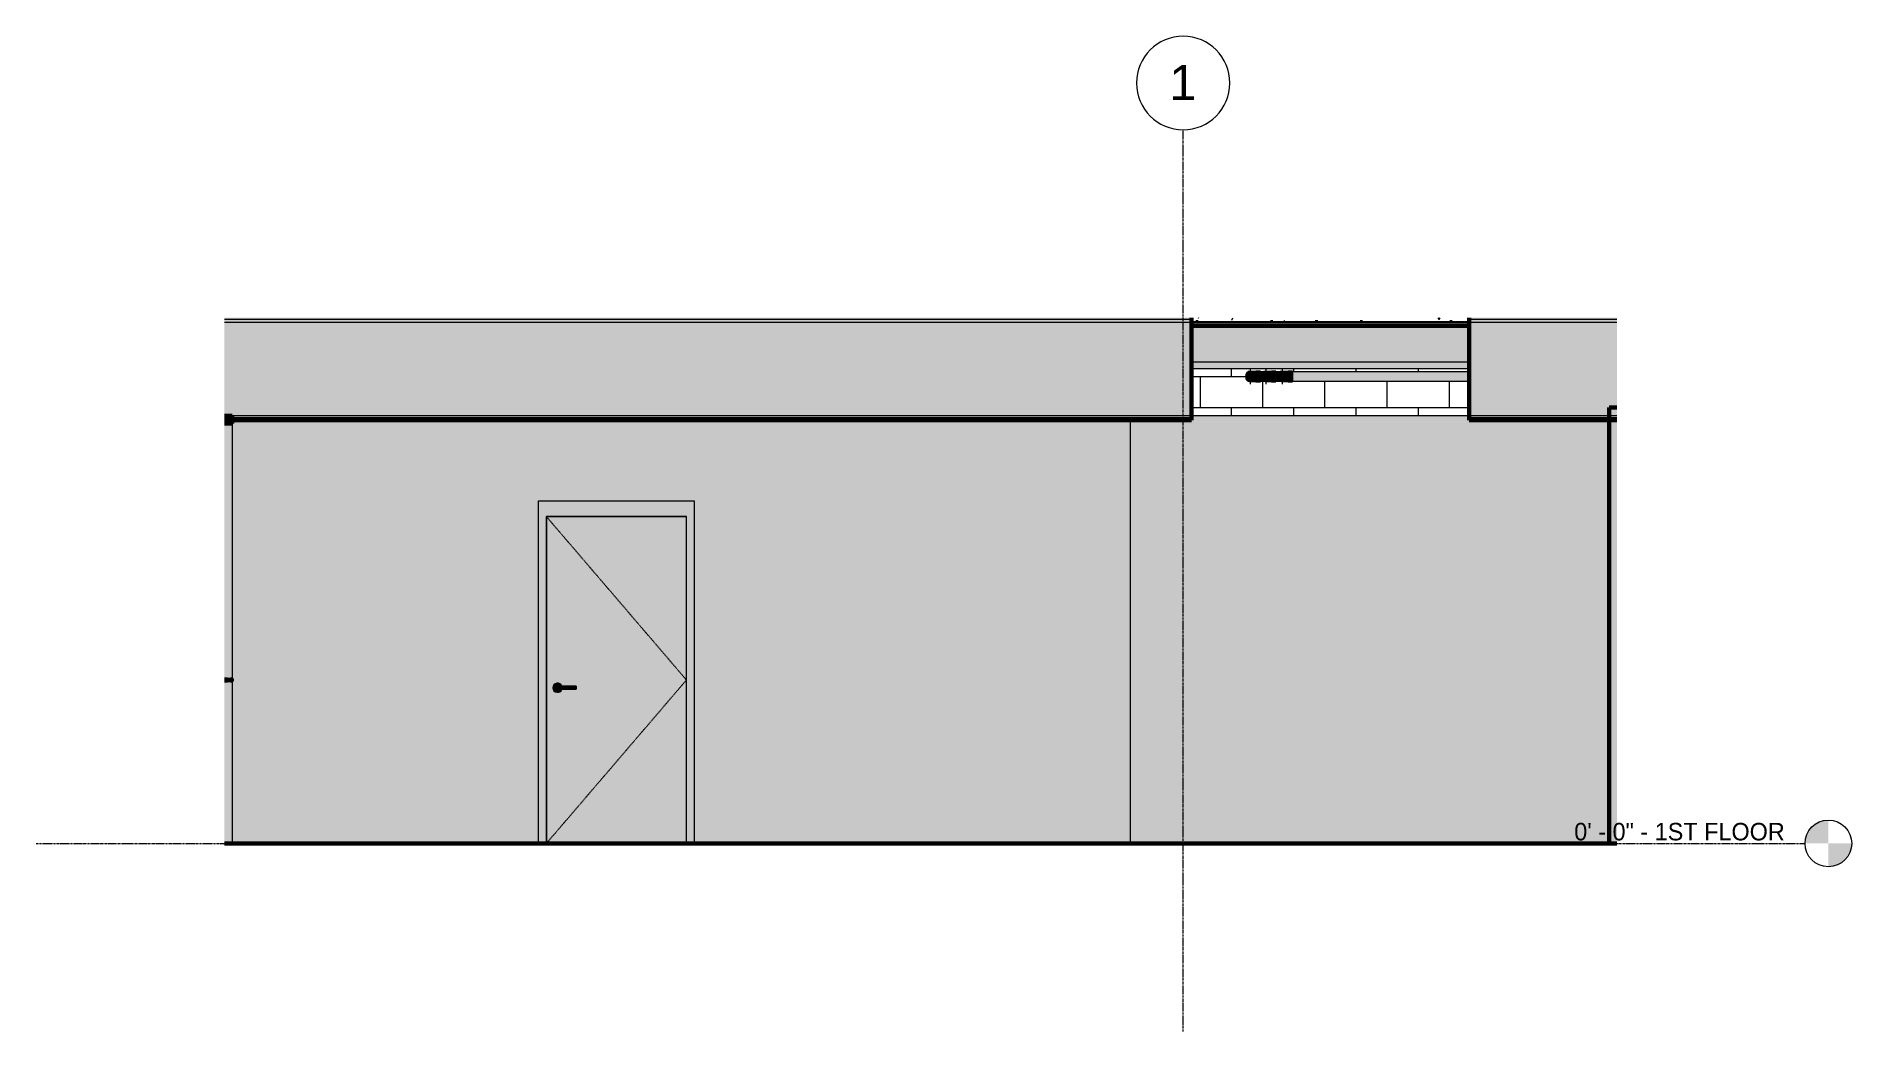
# Model space of a CAD drawing. Header units: inches. Extents: x -3547 to 1672, y -48 to 208.
# Drawn here: x 220.4 to 687, y -48.4 to 207.4 of the extents above; entities that cross this region are included whole.
import ezdxf

# ---------------------------------------------------------------- set-up
doc = ezdxf.new("R2010")
doc.units = ezdxf.units.IN
doc.header["$MEASUREMENT"] = 0
for name, pattern in [('Aligning Line 1_8_', [0.25, 0.125, -0.125]), ('Dash 1_16_', [0.125, 0.0625, -0.0625]), ('Grid Line 1_2_', [0.875, 0.5, -0.125, 0.125, -0.125])]:
    doc.linetypes.add(name, pattern=pattern)
for name, color, linetype, lineweight in [('0-2', 9, 'Continuous', 5), ('0-3', 165, 'Continuous', 5), ('0-4', 10, 'Continuous', 5), ('0-5', 7, 'Continuous', 18), ('A-DOOR-2', 31, 'Continuous', 9), ('A-DOOR-3', 254, 'Continuous', 18), ('A-DOOR-4', 90, 'Dash 1_16_', 9), ('A-DOOR-5', 90, 'Continuous', 9), ('A-DOOR-FRAM-2', 254, 'Continuous', 18), ('A-DOOR-FRAM-3', 90, 'Continuous', 9), ('A-FLOR-1', 9, 'Continuous', 5), ('A-FLOR-2', 31, 'Continuous', 18), ('A-FLOR-3', 8, 'Continuous', 5), ('A-FLOR-5', 250, 'Continuous', 60), ('A-FLOR-7', 21, 'Continuous', 5), ('A-FLOR-8', 251, 'Continuous', 5), ('A-FLOR-LEVL', 51, 'Continuous', 9), ('A-FLOR-LEVL-1', 51, 'Grid Line 1_2_', 9), ('A-FLOR-LEVL-2', 151, 'Continuous', 9), ('A-FLOR-LEVL-3', 147, 'Continuous', 9), ('A-FLOR-MCUT-1', 7, 'Continuous', 18), ('A-FLOR-PATT-1', 253, 'Continuous', 9), ('A-FLOR-PATT-2', 90, 'Continuous', 9), ('A-GLAZ-CWMG', 51, 'Continuous', 9), ('A-GLAZ-CWMG-1', 51, 'Continuous', 60), ('A-WALL', 113, 'Continuous', 18), ('A-WALL-3', 7, 'Continuous', 18), ('A-WALL-4', 113, 'Continuous', 5), ('A-WALL-PATT-1', 55, 'Continuous', 9), ('G-ANNO-SYMB', 111, 'Aligning Line 1_8_', 9), ('G-ANNO-SYMB-1', 147, 'Aligning Line 1_8_', 9), ('P-PIPE', 3, 'Continuous', 9), ('P-PIPE-1', 3, 'Continuous', 5), ('P-PIPE-CNTR', 3, 'Continuous', 9), ('S-BEAM', 12, 'Continuous', 9), ('S-GRID-1', 1, 'Grid Line 1_2_', 9), ('S-GRID-IDEN', 1, 'Continuous', 9), ('S-GRID-IDEN-1', 147, 'Continuous', 9)]:
    doc.layers.add(name, color=color, linetype=linetype, lineweight=lineweight)
doc.styles.add('Arial', font='arial.ttf', dxfattribs={"height": 9})
doc.styles.add('Century Gothic', font='ufonts.com_century-gothic.ttf', dxfattribs={"height": 4.5})
pattern_1 = [(0, (0, 0), (15.36, 3.84), [0.634, -10.886, 0.634, -10.886, -61.44]), (0, (0, 0), (15.36, 3.84), [-23.04, 0.634, -22.406, 0.634, -10.886, -26.88]), (0, (0, 0), (15.36, 3.84), [-57.6, 0.634, -7.046, 0.634, -18.566]), (120, (5.76, 1.92), (-11.0055376, 11.3821502), [0.634, -10.886, 0.634, -10.886, -61.44]), (120, (5.76, 1.92), (-11.0055376, 11.3821502), [-23.04, 0.634, -22.406, 0.634, -10.886, -26.88]), (120, (5.76, 1.92), (-11.0055376, 11.3821502), [-57.6, 0.634, -7.046, 0.634, -18.566]), (240, (7.68, 9.6), (-4.3544624, -15.2221502), [0.634, -10.886, 0.634, -10.886, -61.44]), (240, (7.68, 9.6), (-4.3544624, -15.2221502), [-23.04, 0.634, -22.406, 0.634, -10.886, -26.88]), (240, (7.68, 9.6), (-4.3544624, -15.2221502), [-57.6, 0.634, -7.046, 0.634, -18.566])]

msp = doc.modelspace()

# ---------------------------------------------------------------- texts
at = {"layer": 'A-FLOR-LEVL', "insert": (615.7, 5.28), "char_height": 4.5, "width": 64.9935, "attachment_point": 1, "style": 'Century Gothic'}
msp.add_mtext('0\' - 0" - 1ST FLOOR', dxfattribs=at)

# ---------------------------------------------------------------- blocks, each defined once
blk = doc.blocks.new('Level - Level Head - Circle-V22-Elevation 5 - b')
at = {"layer": 'A-FLOR-LEVL'}
h = blk.add_hatch(color=256, dxfattribs=at)
edge = h.paths.add_edge_path(flags=0)
edge.add_line((-3315.5, 0), (-3321.5, 0))
edge.add_arc((-3315.5, 0), 6, 90, 180, ccw=False)
edge.add_line((-3315.5, 6), (-3315.5, 0))
h = blk.add_hatch(color=256, dxfattribs=at)
edge = h.paths.add_edge_path(flags=0)
edge.add_line((-3315.5, -6), (-3315.5, 0))
edge.add_line((-3315.5, 0), (-3309.5, 0))
edge.add_arc((-3315.5, 0), 6, 270, 360, ccw=False)
at = {"layer": 'A-FLOR-LEVL-2'}
blk.add_circle((-3315.5, 0), 6, dxfattribs=at)
blk = doc.blocks.new('CTR - 2nd Phase_rvt-6-Elevation 5 - b')
at = {"layer": 'A-FLOR-LEVL-1'}
blk.add_line((-3776.1, 0), (-3321.5, 0), dxfattribs=at)
at = {"layer": '0-2'}
blk.add_blockref('Level - Level Head - Circle-V22-Elevation 5 - b', (0, 0), dxfattribs=at)
at = {"layer": 'A-FLOR-LEVL', "insert": (-3380.81, 5.28), "char_height": 4.5, "width": 64.9935, "attachment_point": 1, "style": 'Century Gothic'}
blk.add_mtext('0\' - 0" - 1ST FLOOR', dxfattribs=at)
blk = doc.blocks.new('Level - Level Head - Circle-V23-Elevation 5 - b')
at = {"layer": 'A-FLOR-LEVL'}
h = blk.add_hatch(color=256, dxfattribs=at)
edge = h.paths.add_edge_path(flags=0)
edge.add_line((-3315.5, 0), (-3321.5, 0))
edge.add_arc((-3315.5, 0), 6, 90, 180, ccw=False)
edge.add_line((-3315.5, 6), (-3315.5, 0))
h = blk.add_hatch(color=256, dxfattribs=at)
edge = h.paths.add_edge_path(flags=0)
edge.add_line((-3315.5, -6), (-3315.5, 0))
edge.add_line((-3315.5, 0), (-3309.5, 0))
edge.add_arc((-3315.5, 0), 6, 270, 360, ccw=False)
at = {"layer": 'A-FLOR-LEVL-3'}
blk.add_circle((-3315.5, 0), 6, dxfattribs=at)
blk = doc.blocks.new('CTR - 1st Phase - Unit Layouts_rvt-6-Elevation 5 - b')
at = {"layer": 'A-FLOR-LEVL-1'}
blk.add_line((-3776.1, 0), (-3321.5, 0), dxfattribs=at)
at = {"layer": '0-3'}
blk.add_blockref('Level - Level Head - Circle-V23-Elevation 5 - b', (0, 0), dxfattribs=at)
at = {"layer": 'A-FLOR-LEVL', "insert": (-3380.81, 5.28), "char_height": 4.5, "width": 64.9935, "attachment_point": 1, "style": 'Century Gothic'}
blk.add_mtext('0\' - 0" - 1ST FLOOR', dxfattribs=at)
blk = doc.blocks.new('CTR  - Topography_rvt-6-Elevation 5 - b')
at = {"layer": 'A-FLOR-LEVL-1'}
blk.add_line((-3776.1, 0), (-3321.5, 0), dxfattribs=at)
at = {"layer": 'G-ANNO-SYMB-1'}
blk.add_line((-3369.84, 0), (-3727.74, 0), dxfattribs=at)
at = {"layer": '0-3'}
blk.add_blockref('Level - Level Head - Circle-V23-Elevation 5 - b', (0, 0), dxfattribs=at)
at = {"layer": 'A-FLOR-LEVL', "insert": (-3380.81, 5.28), "char_height": 4.5, "width": 64.9935, "attachment_point": 1, "style": 'Century Gothic'}
blk.add_mtext('0\' - 0" - 1ST FLOOR', dxfattribs=at)
blk = doc.blocks.new('Grid - Grid Head - Circle-50561-Elevation 5 - b')
at = {"layer": 'S-GRID-IDEN-1'}
for start, end in [(0, 180), (180, 360)]:
    blk.add_arc((-3481.32, 195.41), 12, start, end, dxfattribs=at)
blk = doc.blocks.new('CTR - 1st Phase - Shell_rvt-6-Elevation 5 - b')
at = {"layer": 'A-FLOR-1'}
blk.add_hatch(color=256, dxfattribs=at).paths.add_polyline_path([(-3439.74, 122), (-3407.86, 122), (-3407.86, 123.75), (-3479.22, 123.75), (-3479.22, 122), (-3442.54, 122)], flags=0)
at = {"layer": 'A-FLOR-2'}
blk.add_hatch(color=256, dxfattribs=at).paths.add_polyline_path([(-3414.58, 133), (-3407.86, 133), (-3407.86, 133.75), (-3479.22, 133.75), (-3479.22, 133), (-3425.76, 133)], flags=0)
at = {"layer": 'A-FLOR-3'}
blk.add_hatch(color=256, dxfattribs=at).paths.add_polyline_path([(-3414.58, 133.75), (-3407.86, 133.75), (-3407.86, 134), (-3479.22, 134), (-3479.22, 133.75), (-3425.76, 133.75)], flags=0)
at = {"layer": 'A-FLOR-7'}
h = blk.add_hatch(color=256, dxfattribs=at)
h.paths.add_polyline_path([(-3548.79, 109.87), (-3479.22, 109.87), (-3479.22, 133.87), (-3727.74, 133.87), (-3727.74, 109.87), (-3607, 109.87)], flags=0)
h.paths.add_polyline_path([(-3407.86, 109.87), (-3369.84, 109.87), (-3369.84, 133.87), (-3407.86, 133.87), (-3407.86, 118.19)], flags=0)
at = {"layer": 'A-FLOR-8'}
h = blk.add_hatch(color=256, dxfattribs=at)
h.paths.add_polyline_path([(-3501.78, 109.37), (-3479.22, 109.37), (-3479.22, 109.87), (-3727.74, 109.87), (-3727.74, 109.37), (-3502.7, 109.37)], flags=0)
h.paths.add_polyline_path([(-3369.84, 109.37), (-3369.84, 109.87), (-3407.86, 109.87), (-3407.86, 109.37), (-3392.21, 109.37)], flags=0)
at = {"layer": 'A-FLOR-PATT-1'}
h = blk.add_hatch(dxfattribs=at)
h.set_pattern_fill('FP_17', color=256, style=0, pattern_type=2)
h.set_pattern_definition([(0, (0, 0), (7.68, 1.92), [0.634, -5.126, 0.634, -5.126, -30.72]), (0, (0, 0), (7.68, 1.92), [-11.52, 0.634, -10.886, 0.634, -5.126, -13.44]), (0, (0, 0), (7.68, 1.92), [-28.8, 0.634, -3.206, 0.634, -8.966]), (120, (2.88, 0.96), (-5.5027688, 5.6910751), [0.634, -5.126, 0.634, -5.126, -30.72]), (120, (2.88, 0.96), (-5.5027688, 5.6910751), [-11.52, 0.634, -10.886, 0.634, -5.126, -13.44]), (120, (2.88, 0.96), (-5.5027688, 5.6910751), [-28.8, 0.634, -3.206, 0.634, -8.966]), (240, (3.84, 4.8), (-2.1772312, -7.6110751), [0.634, -5.126, 0.634, -5.126, -30.72]), (240, (3.84, 4.8), (-2.1772312, -7.6110751), [-11.52, 0.634, -10.886, 0.634, -5.126, -13.44]), (240, (3.84, 4.8), (-2.1772312, -7.6110751), [-28.8, 0.634, -3.206, 0.634, -8.966])])
h.paths.add_polyline_path([(-3499.32, 134.62), (-3479.22, 134.62), (-3479.22, 135.08), (-3727.74, 135.08), (-3727.74, 134.62), (-3504.05, 134.62)], flags=0)
h.paths.add_polyline_path([(-3369.84, 134.62), (-3369.84, 135.08), (-3407.86, 135.08), (-3407.86, 134.62), (-3381.02, 134.62)], flags=0)
h = blk.add_hatch(dxfattribs=at)
h.set_pattern_fill('FP_18', color=256, style=0, pattern_type=2)
h.set_pattern_definition([(0, (0, 0), (0, 2.399), []), (315, (0, 0), (2.3985062, 0), [3.393, -3.393]), (45, (0, 0), (2.3985062, 0), [3.393, -3.393])])
h.paths.add_polyline_path([(-3499.32, 133.87), (-3479.22, 133.87), (-3479.22, 134.62), (-3727.74, 134.62), (-3727.74, 133.87), (-3504.05, 133.87)], flags=0)
h.paths.add_polyline_path([(-3369.84, 133.87), (-3369.84, 134.62), (-3407.86, 134.62), (-3407.86, 133.87), (-3381.02, 133.87)], flags=0)
h = blk.add_hatch(dxfattribs=at)
h.set_pattern_fill('FP_1', color=256, style=0, pattern_type=2)
h.set_pattern_definition(pattern_1)
h.paths.add_polyline_path([(-3448.13, 134), (-3407.86, 134), (-3407.86, 135.08), (-3479.22, 135.08), (-3479.22, 134), (-3459.31, 134)], flags=0)
at = {"layer": 'A-FLOR-PATT-2'}
h = blk.add_hatch(dxfattribs=at)
h.set_pattern_fill('FP_1', color=256, style=0, pattern_type=2)
h.set_pattern_definition(pattern_1)
h.paths.add_polyline_path([(-3499.32, 108.75), (-3479.22, 108.75), (-3479.22, 109.37), (-3727.74, 109.37), (-3727.74, 108.75), (-3504.05, 108.75)], flags=0)
h.paths.add_polyline_path([(-3369.84, 108.75), (-3369.84, 109.37), (-3407.86, 109.37), (-3407.86, 108.75), (-3392.21, 108.75)], flags=0)
at = {"layer": 'A-FLOR-5'}
for p, q in [((-3479.22, 108.75), (-3479.22, 135.08)), ((-3479.22, 135.08), (-3479.22, 133)), ((-3479.22, 133), (-3407.86, 133)), ((-3407.86, 135.08), (-3407.86, 108.75)), ((-3407.86, 133), (-3407.86, 135.08)), ((-3727.74, 108.75), (-3479.22, 108.75)), ((-3407.86, 108.75), (-3369.84, 108.75)), ((-3369.84, 0), (-3727.74, 0))]:
    blk.add_line(p, q, dxfattribs=at)
at = {"layer": 'A-FLOR-LEVL-1'}
blk.add_line((-3776.1, 0), (-3321.5, 0), dxfattribs=at)
at = {"layer": 'A-FLOR-MCUT-1'}
for p, q in [((-3479.22, 134.62), (-3727.74, 134.62)), ((-3479.22, 133.87), (-3727.74, 133.87)), ((-3407.86, 134), (-3479.22, 134)), ((-3407.86, 133.75), (-3479.22, 133.75)), ((-3369.84, 134.62), (-3407.86, 134.62)), ((-3369.84, 133.87), (-3407.86, 133.87)), ((-3479.22, 109.87), (-3727.74, 109.87)), ((-3479.22, 109.37), (-3727.74, 109.37)), ((-3369.84, 109.87), (-3407.86, 109.87)), ((-3369.84, 109.37), (-3407.86, 109.37))]:
    blk.add_line(p, q, dxfattribs=at)
at = {"layer": 'G-ANNO-SYMB-1'}
blk.add_line((-3369.84, 0), (-3727.74, 0), dxfattribs=at)
at = {"layer": 'S-GRID-1'}
blk.add_line((-3481.32, -48.37), (-3481.32, 183.41), dxfattribs=at)
at = {"layer": '0-3'}
for name in ['Grid - Grid Head - Circle-50561-Elevation 5 - b', 'Level - Level Head - Circle-V23-Elevation 5 - b']:
    blk.add_blockref(name, (0, 0), dxfattribs=at)
at = {"layer": 'A-FLOR-LEVL', "insert": (-3380.81, 5.28), "char_height": 4.5, "width": 64.9935, "attachment_point": 1, "style": 'Century Gothic'}
blk.add_mtext('0\' - 0" - 1ST FLOOR', dxfattribs=at)
at = {"layer": 'S-GRID-IDEN', "insert": (-3484.89, 200.05), "char_height": 9, "width": 8.484, "attachment_point": 1, "style": 'Arial'}
blk.add_mtext('1', dxfattribs=at)
blk = doc.blocks.new('HOLLOW METAL - STAIR DOOR-2009181-Elevation 5 - b')
at = {"layer": 'A-DOOR-3'}
h = blk.add_hatch(color=256, dxfattribs=at)
h.paths.add_polyline_path([(-3645, 0), (-3609, 0), (-3609, 84), (-3645, 84), (-3645, 33.77)], flags=0)
h.paths.add_polyline_path([(-3642.14, 38.82), (-3642.46, 38.86), (-3642.73, 38.98), (-3642.98, 39.16), (-3643.17, 39.41), (-3643.28, 39.69), (-3643.33, 40), (-3643.28, 40.31), (-3643.17, 40.59), (-3642.98, 40.84), (-3642.73, 41.02), (-3642.45, 41.14), (-3642.14, 41.18), (-3641.84, 41.14), (-3641.55, 41.02), (-3641.31, 40.84), (-3641.12, 40.59), (-3641.04, 40.39), (-3637.32, 40.38), (-3637.32, 39.61), (-3641.04, 39.61), (-3641.12, 39.41), (-3641.31, 39.16), (-3641.55, 38.98), (-3641.84, 38.86)], flags=0)
h = blk.add_hatch(color=256, dxfattribs=at)
h.paths.add_polyline_path([(-3642.32, 39.72), (-3642.42, 39.88), (-3642.43, 39.9), (-3642.44, 40), (-3642.41, 40.13), (-3642.34, 40.25), (-3642.33, 40.25), (-3642.39, 39.99), (-3642.33, 39.75)], flags=0)
h.paths.add_polyline_path([(-3642.14, 38.82), (-3641.84, 38.86), (-3641.55, 38.98), (-3641.31, 39.16), (-3641.12, 39.41), (-3641.06, 39.61), (-3642.16, 39.62), (-3642.31, 39.71), (-3642.32, 39.75), (-3642.39, 40.01), (-3642.31, 40.29), (-3642.2, 40.36), (-3642.13, 40.38), (-3641.95, 40.38), (-3641.86, 40.38), (-3641.04, 40.39), (-3641.12, 40.59), (-3641.31, 40.84), (-3641.55, 41.02), (-3641.84, 41.14), (-3642.14, 41.18), (-3642.46, 41.14), (-3642.73, 41.02), (-3642.98, 40.84), (-3643.17, 40.59), (-3643.28, 40.31), (-3643.33, 40), (-3643.28, 39.69), (-3643.17, 39.41), (-3642.98, 39.16), (-3642.73, 38.98), (-3642.45, 38.86)], flags=0)
for points in [[(-3642.05, 39.61), (-3641.8, 39.62), (-3641.46, 39.62), (-3641.46, 40), (-3642.44, 40), (-3642.4, 39.83), (-3642.34, 39.75), (-3642.29, 39.7), (-3642.19, 39.64), (-3642.11, 39.62), (-3642.05, 39.61)], [(-3637.32, 40), (-3637.32, 40.39), (-3641.46, 40.38), (-3641.46, 40), (-3638.26, 40)], [(-3640.96, 39.61), (-3637.32, 39.62), (-3637.32, 40), (-3641.46, 40), (-3641.46, 39.61), (-3640.97, 39.61)]]:
    blk.add_hatch(color=256, dxfattribs=at).paths.add_polyline_path(points, flags=0)
h = blk.add_hatch(color=256, dxfattribs=at)
h.paths.add_polyline_path([(-3642.32, 40.28), (-3642.41, 40.13), (-3642.43, 40.1), (-3642.43, 40), (-3642.39, 40), (-3642.33, 40.25)], flags=0)
h.paths.add_polyline_path([(-3641.8, 40), (-3641.46, 40), (-3641.46, 40.39), (-3641.49, 40.38), (-3642.06, 40.38), (-3642.05, 40.39), (-3642.22, 40.35), (-3642.31, 40.29), (-3642.32, 40.25), (-3642.39, 40), (-3641.84, 40)], flags=0)
at = {"layer": 'A-DOOR-FRAM-2'}
blk.add_hatch(color=256, dxfattribs=at).paths.add_polyline_path([(-3645, 0), (-3645, 84), (-3609, 84), (-3609, 0), (-3607, 0), (-3607, 88), (-3647, 88), (-3647, 0)], flags=0)
at = {"layer": 'A-DOOR-4'}
for p, q in [((-3645, 84), (-3609, 42)), ((-3609, 42), (-3645, 0))]:
    blk.add_line(p, q, dxfattribs=at)
at = {"layer": 'A-DOOR-5'}
for p, q in [((-3645, 84), (-3645, 0)), ((-3609, 84), (-3645, 84)), ((-3609, 0), (-3609, 84)), ((-3637.32, 40.39), (-3641.46, 40.39)), ((-3641.46, 39.61), (-3637.32, 39.61)), ((-3637.32, 40.39), (-3637.32, 40)), ((-3637.32, 40), (-3637.32, 39.61))]:
    blk.add_line(p, q, dxfattribs=at)
at = {"layer": 'A-DOOR-5', "flags": 128}
for points in [[(-3641.46, 40.39), (-3641.85, 40.39), (-3642.04, 40.39), (-3642.05, 40.39)], [(-3642.05, 39.61), (-3641.89, 39.61), (-3641.51, 39.61), (-3641.46, 39.61)]]:
    blk.add_lwpolyline(points, dxfattribs=at)
at = {"layer": 'A-DOOR-5'}
for start, end in [(19.6343, 180), (180, 340.4367)]:
    blk.add_arc((-3642.14, 40), 1.18, start, end, dxfattribs=at)
at = {"layer": 'A-DOOR-FRAM-3'}
for p, q in [((-3645, 0), (-3645, 84)), ((-3645, 84), (-3609, 84)), ((-3609, 0), (-3609, 84))]:
    blk.add_line(p, q, dxfattribs=at)
blk = doc.blocks.new('CTR - 1st Phase -Stairs _ Elevators_rvt-6-Elevation 5 - b')
at = {"layer": 'A-WALL-PATT-1'}
h = blk.add_hatch(dxfattribs=at)
h.set_pattern_fill('FP_2', color=256, style=0, pattern_type=2)
h.set_pattern_definition([(0, (-3208.374, 0), (0, 8), []), (90, (-3208.374, 0), (-8, 8), [8, -8])])
h.paths.add_polyline_path([(-3455.68, 118.66), (-3455.33, 118.73), (-3455.45, 118.69)], flags=0)
h.paths.add_polyline_path([(-3459.92, 118.66), (-3459.57, 118.73), (-3459.69, 118.69)], flags=0)
h.paths.add_polyline_path([(-3463.92, 118.66), (-3463.57, 118.73), (-3463.69, 118.69)], flags=0)
h.paths.add_polyline_path([(-3479.22, 109.88), (-3407.86, 109.88), (-3407.86, 118.81), (-3453.23, 118.81), (-3453.23, 118.66), (-3455.76, 118.66), (-3456.11, 118.7), (-3456.4, 118.81), (-3457.47, 118.81), (-3457.47, 118.66), (-3460, 118.66), (-3460.35, 118.7), (-3460.64, 118.81), (-3461.47, 118.81), (-3461.47, 118.66), (-3464, 118.66), (-3464.35, 118.7), (-3464.69, 118.85), (-3464.95, 119.05), (-3465.16, 119.33), (-3465.3, 119.65), (-3465.34, 120), (-3465.3, 120.35), (-3465.15, 120.69), (-3464.91, 120.98), (-3464.62, 121.19), (-3464.31, 121.3), (-3463.92, 121.34), (-3461.47, 121.34), (-3461.47, 121.19), (-3460.62, 121.19), (-3460.31, 121.3), (-3459.92, 121.34), (-3457.47, 121.34), (-3457.47, 121.19), (-3456.37, 121.19), (-3456.06, 121.3), (-3455.68, 121.34), (-3453.23, 121.34), (-3453.23, 121.19), (-3407.86, 121.19), (-3407.86, 122), (-3479.22, 122), (-3479.22, 118.19)], flags=0)
at = {"layer": 'A-FLOR-LEVL-1'}
blk.add_line((-3776.1, 0), (-3321.5, 0), dxfattribs=at)
at = {"layer": 'A-WALL-3'}
blk.add_line((-3407.86, 122), (-3479.22, 122), dxfattribs=at)
at = {"layer": '0-3'}
blk.add_blockref('Level - Level Head - Circle-V23-Elevation 5 - b', (0, 0), dxfattribs=at)
at = {"layer": '0-5'}
blk.add_blockref('HOLLOW METAL - STAIR DOOR-2009181-Elevation 5 - b', (0, 0), dxfattribs=at)
at = {"layer": 'A-FLOR-LEVL', "insert": (-3380.81, 5.28), "char_height": 4.5, "width": 64.9935, "attachment_point": 1, "style": 'Century Gothic'}
blk.add_mtext('0\' - 0" - 1ST FLOOR', dxfattribs=at)
blk = doc.blocks.new('Rectangular Mullion - 2_ x 4_ rectangular-2000371-Elevation 5 - b')
at = {"layer": 'A-GLAZ-CWMG'}
blk.add_hatch(color=256, dxfattribs=at).paths.add_polyline_path([(-3369.84, 0), (-3369.84, 108.75), (-3371.87, 108.75), (-3371.87, 0)], flags=0)
at = {"layer": 'A-GLAZ-CWMG-1'}
for p, q in [((-3369.84, 112), (-3371.87, 112)), ((-3371.87, 112), (-3371.87, 0)), ((-3371.87, 0), (-3369.84, 0))]:
    blk.add_line(p, q, dxfattribs=at)
blk = doc.blocks.new('Storefront_Entry_Door-_Single_7051 - Store Front Single Door-2030651-Elevation 5 - b')
at = {"layer": 'A-DOOR-2'}
for points in [[(-3727.74, 42), (-3726.97, 42), (-3726.97, 42.5), (-3727.74, 42.48), (-3727.74, 42.1)], [(-3727.74, 41.5), (-3726.97, 41.52), (-3726.97, 42), (-3727.74, 42), (-3727.74, 41.51)], [(-3726.97, 41.5), (-3726.9, 41.52), (-3726.13, 41.51), (-3726.25, 41.61), (-3726.34, 41.67), (-3726.35, 41.7), (-3726.41, 41.75), (-3726.46, 41.87), (-3726.47, 42), (-3726.97, 42), (-3726.97, 41.52)], [(-3725.97, 41.5), (-3725.62, 41.65), (-3725.47, 42), (-3725.62, 42.35), (-3725.97, 42.5), (-3726.33, 42.35), (-3726.47, 42), (-3726.33, 41.65)]]:
    blk.add_hatch(color=256, dxfattribs=at).paths.add_polyline_path(points, flags=0)
h = blk.add_hatch(color=256, dxfattribs=at)
h.paths.add_polyline_path([(-3726.55, 42), (-3726.47, 42), (-3726.44, 42.17), (-3726.41, 42.25), (-3726.35, 42.3), (-3726.33, 42.35), (-3726.25, 42.39), (-3726.13, 42.49), (-3726.16, 42.5), (-3726.91, 42.48), (-3726.97, 42.48), (-3726.97, 42), (-3726.62, 42)], flags=0)
h.paths.add_polyline_path([(-3726.04, 42.47), (-3726.03, 42.48), (-3726.13, 42.49)], flags=0)
for p, q in [((-3726.97, 42.5), (-3727.74, 42.5)), ((-3727.74, 41.5), (-3726.97, 41.5))]:
    blk.add_line(p, q, dxfattribs=at)
at = {"layer": 'A-DOOR-2', "flags": 128}
for points in [[(-3726.97, 42.5), (-3726.93, 42.5), (-3726.89, 42.5), (-3726.85, 42.5), (-3726.81, 42.5), (-3726.78, 42.5), (-3726.74, 42.5), (-3726.7, 42.5), (-3726.66, 42.5), (-3726.62, 42.5), (-3726.58, 42.5), (-3726.55, 42.5), (-3726.51, 42.5), (-3726.48, 42.5), (-3726.44, 42.5), (-3726.41, 42.5), (-3726.38, 42.5), (-3726.34, 42.5), (-3726.31, 42.5), (-3726.28, 42.5), (-3726.26, 42.5), (-3726.23, 42.5), (-3726.2, 42.5), (-3726.18, 42.5), (-3726.15, 42.5), (-3726.13, 42.5), (-3726.11, 42.5), (-3726.09, 42.5), (-3726.07, 42.5), (-3726.06, 42.5), (-3726.04, 42.5), (-3726.03, 42.5), (-3726.02, 42.5), (-3726.01, 42.5), (-3726, 42.5), (-3725.99, 42.5), (-3725.98, 42.5), (-3725.98, 42.5)], [(-3725.97, 42.5), (-3725.95, 42.5), (-3725.93, 42.5), (-3725.91, 42.5), (-3725.89, 42.49), (-3725.87, 42.49), (-3725.85, 42.49), (-3725.84, 42.48), (-3725.82, 42.47), (-3725.8, 42.47), (-3725.78, 42.46), (-3725.76, 42.45), (-3725.74, 42.44), (-3725.73, 42.43), (-3725.71, 42.42), (-3725.69, 42.41), (-3725.68, 42.4), (-3725.66, 42.39), (-3725.64, 42.38), (-3725.63, 42.36)], [(-3725.62, 42.35), (-3725.6, 42.33), (-3725.59, 42.32), (-3725.58, 42.3), (-3725.56, 42.29), (-3725.55, 42.27), (-3725.54, 42.25), (-3725.53, 42.24), (-3725.52, 42.22), (-3725.52, 42.2), (-3725.51, 42.18), (-3725.5, 42.16), (-3725.49, 42.14), (-3725.49, 42.12), (-3725.48, 42.1), (-3725.48, 42.08), (-3725.48, 42.07), (-3725.48, 42.05), (-3725.47, 42.03), (-3725.47, 42.01)], [(-3725.47, 42), (-3725.47, 41.98), (-3725.48, 41.96), (-3725.48, 41.94), (-3725.48, 41.92), (-3725.48, 41.9), (-3725.49, 41.88), (-3725.49, 41.86), (-3725.5, 41.84), (-3725.51, 41.82), (-3725.51, 41.81), (-3725.52, 41.79), (-3725.53, 41.77), (-3725.54, 41.75), (-3725.55, 41.73), (-3725.56, 41.72), (-3725.57, 41.7), (-3725.58, 41.69), (-3725.6, 41.67), (-3725.61, 41.66)], [(-3725.98, 41.5), (-3725.98, 41.5), (-3725.99, 41.5), (-3725.99, 41.5), (-3726, 41.5), (-3726.01, 41.5), (-3726.02, 41.5), (-3726.04, 41.5), (-3726.05, 41.5), (-3726.07, 41.5), (-3726.09, 41.5), (-3726.11, 41.5), (-3726.13, 41.5), (-3726.15, 41.5), (-3726.17, 41.5), (-3726.2, 41.5), (-3726.22, 41.5), (-3726.25, 41.5), (-3726.28, 41.5), (-3726.31, 41.5), (-3726.34, 41.5), (-3726.37, 41.5), (-3726.4, 41.5), (-3726.43, 41.5), (-3726.47, 41.5), (-3726.5, 41.5), (-3726.54, 41.5), (-3726.57, 41.5), (-3726.61, 41.5), (-3726.65, 41.5), (-3726.69, 41.5), (-3726.73, 41.5), (-3726.76, 41.5), (-3726.8, 41.5), (-3726.84, 41.5), (-3726.88, 41.5), (-3726.92, 41.5), (-3726.96, 41.5), (-3726.97, 41.5)], [(-3725.63, 41.64), (-3725.64, 41.63), (-3725.66, 41.61), (-3725.67, 41.6), (-3725.69, 41.59), (-3725.7, 41.58), (-3725.72, 41.57), (-3725.74, 41.56), (-3725.76, 41.55), (-3725.77, 41.54), (-3725.79, 41.53), (-3725.81, 41.53), (-3725.83, 41.52), (-3725.85, 41.52), (-3725.87, 41.51), (-3725.89, 41.51), (-3725.91, 41.5), (-3725.93, 41.5), (-3725.95, 41.5), (-3725.97, 41.5)]]:
    blk.add_lwpolyline(points, dxfattribs=at)
at = {"layer": 'A-DOOR-2'}
for start, end in [(0, 180), (180, 360)]:
    blk.add_arc((-3725.97, 42), 0.5, start, end, dxfattribs=at)
blk = doc.blocks.new('Rectangular Mullion - 2_ x 4_ rectangular-1978849-Elevation 5 - b')
at = {"layer": 'A-GLAZ-CWMG'}
blk.add_hatch(color=256, dxfattribs=at).paths.add_polyline_path([(-3725.72, 107.88), (-3725.72, 108.75), (-3727.74, 108.75), (-3727.74, 107.88)], flags=0)
at = {"layer": 'A-GLAZ-CWMG-1'}
for p, q in [((-3725.72, 109.88), (-3727.74, 109.88)), ((-3727.74, 107.88), (-3725.72, 107.88)), ((-3725.72, 107.88), (-3725.72, 109.88))]:
    blk.add_line(p, q, dxfattribs=at)
blk = doc.blocks.new('Rectangular Mullion - 2_ x 4_ rectangular-2030648-Elevation 5 - b')
at = {"layer": 'A-GLAZ-CWMG'}
h = blk.add_hatch(color=256, dxfattribs=at)
h.paths.add_polyline_path([(-3725.72, 0), (-3725.72, 41.6), (-3725.98, 41.5), (-3726.2, 41.57), (-3726.13, 41.51), (-3726.16, 41.5), (-3726.91, 41.52), (-3726.97, 41.5), (-3727.74, 41.5), (-3727.74, 0)], flags=0)
h.paths.add_polyline_path([(-3726.45, 41.7), (-3726.44, 41.83), (-3726.41, 41.75), (-3726.35, 41.7), (-3726.47, 41.93), (-3726.45, 41.75)], flags=0)
h.paths.add_polyline_path([(-3726.47, 42), (-3726.35, 42.3), (-3726.42, 42.21), (-3726.46, 42.13), (-3726.47, 42.07)], flags=0)
h.paths.add_polyline_path([(-3726.25, 42.39), (-3726.04, 42.47), (-3726.13, 42.49), (-3726.2, 42.43)], flags=0)
h.paths.add_polyline_path([(-3725.72, 42.4), (-3725.72, 107.88), (-3727.74, 107.88), (-3727.74, 42.5), (-3726.63, 42.48), (-3726.32, 42.49), (-3726.16, 42.5), (-3726.03, 42.48), (-3725.97, 42.5), (-3725.82, 42.44)], flags=0)
for p, q in [((-3725.72, 107.88), (-3725.72, 42.4)), ((-3725.72, 41.6), (-3725.72, 0))]:
    blk.add_line(p, q, dxfattribs=at)
blk = doc.blocks.new('Dimension Lumber - 2x10-2056819-Elevation 5 - b')
at = {"layer": 'S-BEAM'}
blk.add_hatch(color=256, dxfattribs=at).paths.add_polyline_path([(-3436.95, 123.75), (-3407.86, 123.75), (-3407.86, 133), (-3479.22, 133), (-3479.22, 123.75), (-3442.54, 123.75)], flags=0)
blk.add_line((-3479.22, 123.75), (-3407.86, 123.75), dxfattribs=at)
blk = doc.blocks.new('Elbow - PVC - Sch 40 - Standard-2079255-Elevation 5 - b')
at = {"layer": 'P-PIPE'}
h = blk.add_hatch(color=256, dxfattribs=at)
h.paths.add_polyline_path([(-3464, 118.66), (-3463.65, 118.7), (-3463.31, 118.85), (-3463.05, 119.05), (-3462.83, 119.35), (-3462.7, 119.65), (-3462.66, 120), (-3462.7, 120.35), (-3462.85, 120.69), (-3463.05, 120.95), (-3463.41, 121.2), (-3463.69, 121.3), (-3464.02, 121.34), (-3464.35, 121.3), (-3464.69, 121.15), (-3464.95, 120.95), (-3465.19, 120.62), (-3465.3, 120.35), (-3465.34, 120), (-3465.3, 119.65), (-3465.15, 119.31), (-3464.91, 119.02), (-3464.59, 118.8), (-3464.31, 118.7)], flags=0)
h.paths.add_polyline_path([(-3464, 118.81), (-3464.31, 118.85), (-3464.64, 119.01), (-3464.84, 119.16), (-3465.03, 119.41), (-3465.15, 119.69), (-3465.19, 120), (-3465.15, 120.31), (-3465, 120.63), (-3464.78, 120.88), (-3464.59, 121.03), (-3464.31, 121.15), (-3464, 121.19), (-3463.69, 121.15), (-3463.41, 121.03), (-3463.16, 120.84), (-3462.97, 120.59), (-3462.84, 120.25), (-3462.81, 120), (-3462.85, 119.69), (-3462.97, 119.41), (-3463.16, 119.16), (-3463.45, 118.95), (-3463.69, 118.85), (-3463.82, 118.84)], flags=0)
for points in [[(-3462.66, 120), (-3462.62, 120), (-3462.62, 121.34), (-3463.92, 121.33), (-3463.65, 121.3), (-3463.31, 121.15), (-3463, 120.89), (-3462.81, 120.61), (-3462.7, 120.3)], [(-3461.47, 120), (-3461.47, 121.34), (-3462.62, 121.34), (-3462.62, 120), (-3462.11, 120)], [(-3462.62, 118.66), (-3462.62, 120), (-3462.66, 120), (-3462.7, 119.65), (-3462.85, 119.31), (-3463.05, 119.05), (-3463.33, 118.84), (-3463.69, 118.69), (-3463.92, 118.66), (-3462.81, 118.66)], [(-3461.47, 118.66), (-3461.47, 120), (-3462.62, 120), (-3462.62, 118.66), (-3462.11, 118.66)]]:
    blk.add_hatch(color=256, dxfattribs=at).paths.add_polyline_path(points, flags=0)
for p, q in [((-3461.47, 121.34), (-3462.62, 121.34)), ((-3461.47, 121.34), (-3461.47, 120)), ((-3465.19, 120.6), (-3465.18, 120.63)), ((-3464.6, 118.81), (-3464.63, 118.82)), ((-3462.62, 118.66), (-3461.47, 118.66)), ((-3461.47, 120), (-3461.47, 118.66))]:
    blk.add_line(p, q, dxfattribs=at)
at = {"layer": 'P-PIPE', "flags": 128}
for points in [[(-3464.33, 121.27), (-3464.13, 121.34), (-3464, 121.34)], [(-3464, 121.34), (-3463.84, 121.34), (-3463.4, 121.34), (-3462.78, 121.34), (-3462.62, 121.34)], [(-3465.32, 119.83), (-3465.34, 119.87), (-3465.34, 120)], [(-3465.08, 119.22), (-3465.12, 119.26), (-3465.13, 119.28)], [(-3464.78, 121.08), (-3464.74, 121.12), (-3464.72, 121.13)], [(-3462.62, 118.66), (-3463.27, 118.66), (-3463.76, 118.66), (-3463.99, 118.66), (-3464, 118.66)]]:
    blk.add_lwpolyline(points, dxfattribs=at)
at = {"layer": 'P-PIPE'}
for start, end in [(0, 180), (180, 360)]:
    blk.add_arc((-3464, 120), 1.34, start, end, dxfattribs=at)
blk = doc.blocks.new('Elbow - PVC - Sch 40 - Standard-V7-Elevation 5 - b')
at = {"layer": 'P-PIPE'}
h = blk.add_hatch(color=256, dxfattribs=at)
h.paths.add_polyline_path([(-3460, 118.66), (-3459.65, 118.7), (-3459.31, 118.85), (-3459.05, 119.05), (-3458.8, 119.41), (-3458.7, 119.69), (-3458.66, 120), (-3458.7, 120.35), (-3458.85, 120.69), (-3459.05, 120.95), (-3459.41, 121.2), (-3459.69, 121.3), (-3460.02, 121.34), (-3460.35, 121.3), (-3460.71, 121.13), (-3460.95, 120.95), (-3461.2, 120.59), (-3461.3, 120.3), (-3461.34, 120), (-3461.3, 119.65), (-3461.15, 119.31), (-3460.88, 119), (-3460.59, 118.8), (-3460.31, 118.7)], flags=0)
h.paths.add_polyline_path([(-3460, 118.81), (-3460.31, 118.85), (-3460.64, 119.01), (-3460.84, 119.16), (-3461.03, 119.41), (-3461.15, 119.69), (-3461.19, 120), (-3461.15, 120.31), (-3461, 120.63), (-3460.78, 120.88), (-3460.59, 121.03), (-3460.31, 121.15), (-3460, 121.19), (-3459.69, 121.15), (-3459.4, 121.03), (-3459.16, 120.84), (-3458.97, 120.59), (-3458.84, 120.25), (-3458.81, 120), (-3458.85, 119.69), (-3458.97, 119.4), (-3459.16, 119.16), (-3459.45, 118.95), (-3459.69, 118.85), (-3459.82, 118.84)], flags=0)
for points in [[(-3458.65, 120), (-3458.62, 120), (-3458.62, 121.34), (-3459.92, 121.33), (-3459.63, 121.29), (-3459.3, 121.15), (-3459, 120.89), (-3458.8, 120.59), (-3458.7, 120.3), (-3458.66, 120)], [(-3457.92, 120), (-3457.47, 120), (-3457.47, 121.34), (-3458.62, 121.34), (-3458.62, 120)], [(-3458.62, 118.66), (-3457.47, 118.66), (-3457.47, 120), (-3458.62, 120), (-3458.62, 118.66)]]:
    blk.add_hatch(color=256, dxfattribs=at).paths.add_polyline_path(points, flags=0)
h = blk.add_hatch(color=256, dxfattribs=at)
h.paths.add_polyline_path([(-3460, 118.66), (-3459.92, 118.66), (-3459.69, 118.7)], flags=0)
h.paths.add_polyline_path([(-3458.62, 118.66), (-3458.62, 120), (-3458.66, 120), (-3458.7, 119.65), (-3458.85, 119.31), (-3459.05, 119.05), (-3459.38, 118.81), (-3459.69, 118.69), (-3459.92, 118.66), (-3458.91, 118.66)], flags=0)
for p, q in [((-3457.47, 121.34), (-3458.62, 121.34)), ((-3457.47, 121.34), (-3457.47, 120)), ((-3461.19, 120.6), (-3461.18, 120.63)), ((-3460.6, 118.81), (-3460.63, 118.82)), ((-3458.62, 118.66), (-3457.47, 118.66)), ((-3457.47, 120), (-3457.47, 118.66))]:
    blk.add_line(p, q, dxfattribs=at)
at = {"layer": 'P-PIPE', "flags": 128}
for points in [[(-3460.33, 121.27), (-3460.13, 121.34), (-3460.01, 121.34)], [(-3460, 121.34), (-3459.84, 121.34), (-3459.4, 121.34), (-3458.78, 121.34), (-3458.62, 121.34)], [(-3461.32, 119.83), (-3461.34, 119.87), (-3461.34, 120)], [(-3461.08, 119.22), (-3461.12, 119.26), (-3461.13, 119.28)], [(-3460.78, 121.08), (-3460.74, 121.12), (-3460.72, 121.13)], [(-3458.62, 118.66), (-3459.27, 118.66), (-3459.76, 118.66), (-3459.99, 118.66), (-3460, 118.66)]]:
    blk.add_lwpolyline(points, dxfattribs=at)
at = {"layer": 'P-PIPE'}
for start, end in [(0, 180), (180, 360)]:
    blk.add_arc((-3460, 120), 1.34, start, end, dxfattribs=at)
blk = doc.blocks.new('Elbow - PVC - Sch 40 - Standard-V8-Elevation 5 - b')
at = {"layer": 'P-PIPE'}
h = blk.add_hatch(color=256, dxfattribs=at)
h.paths.add_polyline_path([(-3455.76, 118.66), (-3455.41, 118.7), (-3455.06, 118.85), (-3454.81, 119.05), (-3454.56, 119.41), (-3454.45, 119.69), (-3454.42, 120.06), (-3454.46, 120.35), (-3454.61, 120.69), (-3454.81, 120.95), (-3455.16, 121.2), (-3455.45, 121.3), (-3455.82, 121.34), (-3456.11, 121.3), (-3456.45, 121.15), (-3456.71, 120.95), (-3456.95, 120.59), (-3457.06, 120.3), (-3457.1, 120), (-3457.06, 119.65), (-3456.9, 119.31), (-3456.71, 119.05), (-3456.35, 118.8), (-3456.06, 118.7)], flags=0)
h.paths.add_polyline_path([(-3455.76, 118.81), (-3456.06, 118.85), (-3456.4, 119.01), (-3456.6, 119.16), (-3456.79, 119.41), (-3456.9, 119.69), (-3456.94, 120), (-3456.9, 120.31), (-3456.76, 120.63), (-3456.54, 120.88), (-3456.35, 121.03), (-3456.06, 121.15), (-3455.76, 121.19), (-3455.45, 121.15), (-3455.12, 121), (-3454.92, 120.84), (-3454.73, 120.59), (-3454.6, 120.25), (-3454.57, 120), (-3454.61, 119.69), (-3454.73, 119.4), (-3454.92, 119.16), (-3455.2, 118.95), (-3455.45, 118.85), (-3455.58, 118.84)], flags=0)
for points in [[(-3454.38, 120), (-3454.38, 121.34), (-3455.68, 121.33), (-3455.39, 121.29), (-3455.06, 121.15), (-3454.76, 120.89), (-3454.56, 120.59), (-3454.45, 120.3), (-3454.4, 120)], [(-3453.72, 120), (-3453.23, 120), (-3453.23, 121.34), (-3454.38, 121.34), (-3454.38, 120)], [(-3454.38, 118.66), (-3454.38, 120), (-3454.41, 120), (-3454.46, 119.65), (-3454.61, 119.31), (-3454.81, 119.05), (-3455.14, 118.81), (-3455.45, 118.69), (-3455.68, 118.66), (-3454.67, 118.66), (-3454.42, 118.66)], [(-3454.38, 118.66), (-3453.23, 118.66), (-3453.23, 120), (-3454.38, 120), (-3454.38, 118.66)]]:
    blk.add_hatch(color=256, dxfattribs=at).paths.add_polyline_path(points, flags=0)
for p, q in [((-3453.23, 121.34), (-3454.38, 121.34)), ((-3453.23, 121.34), (-3453.23, 120)), ((-3456.95, 120.6), (-3456.94, 120.63)), ((-3456.36, 118.81), (-3456.39, 118.82)), ((-3454.38, 118.66), (-3453.23, 118.66)), ((-3453.23, 120), (-3453.23, 118.66))]:
    blk.add_line(p, q, dxfattribs=at)
at = {"layer": 'P-PIPE', "flags": 128}
for points in [[(-3456.09, 121.27), (-3455.88, 121.34), (-3455.76, 121.34)], [(-3455.76, 121.34), (-3455.6, 121.34), (-3455.16, 121.34), (-3454.53, 121.34), (-3454.38, 121.34)], [(-3457.08, 119.83), (-3457.1, 119.87), (-3457.1, 120)], [(-3456.84, 119.22), (-3456.88, 119.26), (-3456.89, 119.28)], [(-3456.52, 121.1), (-3456.5, 121.12), (-3456.48, 121.13)], [(-3454.38, 118.66), (-3455.03, 118.66), (-3455.52, 118.66), (-3455.75, 118.66), (-3455.76, 118.66)]]:
    blk.add_lwpolyline(points, dxfattribs=at)
at = {"layer": 'P-PIPE'}
for start, end in [(0, 180), (180, 360)]:
    blk.add_arc((-3455.76, 120), 1.34, start, end, dxfattribs=at)
blk = doc.blocks.new('Level - Level Head - Circle-50818-Elevation 5 - b')
at = {"layer": 'A-FLOR-LEVL'}
h = blk.add_hatch(color=256, dxfattribs=at)
edge = h.paths.add_edge_path(flags=0)
edge.add_line((-3315.5, 0), (-3321.5, 0))
edge.add_arc((-3315.5, 0), 6, 90, 180, ccw=False)
edge.add_line((-3315.5, 6), (-3315.5, 0))
h = blk.add_hatch(color=256, dxfattribs=at)
edge = h.paths.add_edge_path(flags=0)
edge.add_line((-3315.5, -6), (-3315.5, 0))
edge.add_line((-3315.5, 0), (-3309.5, 0))
edge.add_arc((-3315.5, 0), 6, 270, 360, ccw=False)
blk.add_circle((-3315.5, 0), 6, dxfattribs=at)

# ---------------------------------------------------------------- hatches: boundary and pattern name
at = {"layer": 'A-WALL'}
msp.add_hatch(color=256, dxfattribs=at).paths.add_polyline_path([(497.18, 0), (497.18, 108.75), (270.78, 108.75), (270.78, 42.4), (270.89, 42.35), (271.03, 42), (270.86, 41.64), (270.78, 41.6), (270.78, 0), (349.51, 0), (349.51, 88), (389.51, 88), (389.51, 0), (447.72, 0)], flags=0)
at = {"layer": 'A-WALL-4'}
for points in [[(501.56, 0), (501.56, 108.75), (497.18, 108.75), (497.18, 0)], [(624.63, 0), (624.63, 108.75), (588.65, 108.75), (588.65, 109.88), (517.28, 109.88), (517.28, 108.75), (501.56, 108.75), (501.56, 0), (537.19, 0)]]:
    msp.add_hatch(color=256, dxfattribs=at).paths.add_polyline_path(points, flags=0)
at = {"layer": 'P-PIPE'}
for points in [[(532.51, 118.81), (532.87, 118.88), (533.1, 118.97), (533.35, 119.16), (533.54, 119.41), (533.66, 119.71), (533.69, 120.07), (533.65, 120.31), (533.54, 120.59), (533.35, 120.84), (533.04, 121.05), (532.81, 121.15), (532.51, 121.19), (532.2, 121.15), (531.91, 121.03), (531.67, 120.84), (531.46, 120.55), (531.36, 120.31), (531.32, 120), (531.38, 119.65), (531.48, 119.41), (531.67, 119.16), (531.91, 118.97), (532.2, 118.85), (532.33, 118.84)], [(536.51, 118.81), (536.87, 118.88), (537.1, 118.97), (537.35, 119.16), (537.54, 119.41), (537.66, 119.71), (537.69, 120.07), (537.65, 120.31), (537.54, 120.59), (537.35, 120.84), (537.04, 121.05), (536.81, 121.15), (536.49, 121.19), (536.2, 121.15), (535.91, 121.03), (535.67, 120.84), (535.46, 120.55), (535.36, 120.3), (535.32, 120), (535.36, 119.69), (535.48, 119.41), (535.67, 119.16), (535.91, 118.97), (536.2, 118.85), (536.33, 118.84)], [(540.75, 118.81), (541.11, 118.88), (541.39, 119), (541.59, 119.16), (541.78, 119.41), (541.9, 119.71), (541.93, 120.07), (541.9, 120.31), (541.78, 120.59), (541.59, 120.84), (541.29, 121.05), (541.06, 121.15), (540.69, 121.18), (540.44, 121.15), (540.16, 121.03), (539.91, 120.84), (539.7, 120.55), (539.6, 120.3), (539.56, 120), (539.6, 119.69), (539.72, 119.41), (539.91, 119.16), (540.16, 118.97), (540.44, 118.85), (540.57, 118.84)]]:
    msp.add_hatch(color=256, dxfattribs=at).paths.add_polyline_path(points, flags=0)
at = {"layer": 'P-PIPE-1'}
for points in [[(535.04, 120), (535.16, 120), (535.21, 120.35), (535.36, 120.69), (535.56, 120.95), (535.84, 121.19), (535.04, 121.19), (535.04, 120.07)], [(539.04, 120), (539.41, 120), (539.45, 120.35), (539.6, 120.69), (539.8, 120.95), (540.08, 121.19), (539.04, 121.19), (539.04, 120.21)], [(539.04, 118.81), (540.14, 118.81), (540.06, 118.85), (539.8, 119.05), (539.55, 119.41), (539.45, 119.69), (539.41, 120), (539.04, 120), (539.04, 118.84)], [(567.95, 120), (588.65, 120), (588.65, 121.19), (543.28, 121.19), (543.28, 120), (565.15, 120)], [(543.28, 118.81), (588.65, 118.81), (588.65, 120), (543.28, 120), (543.28, 118.84)]]:
    msp.add_hatch(color=256, dxfattribs=at).paths.add_polyline_path(points, flags=0)
h = msp.add_hatch(color=256, dxfattribs=at)
h.paths.add_polyline_path([(535.04, 118.81), (535.89, 118.81), (535.79, 118.87), (535.56, 119.05), (535.31, 119.41), (535.2, 119.69), (535.16, 120), (535.04, 120), (535.04, 118.84)], flags=0)
h.paths.add_polyline_path([(537.12, 118.81), (537.13, 118.81), (537.18, 118.83)], flags=0)

# ---------------------------------------------------------------- linework, layer by layer
at = {"layer": 'A-FLOR-LEVL-1'}
msp.add_line((220.41, 0), (675.01, 0), dxfattribs=at)
at = {"layer": 'A-WALL'}
for p, q in [((501.56, 108.75), (501.56, 0)), ((588.65, 109.88), (517.28, 109.88)), ((349.51, 0), (349.51, 88)), ((349.51, 88), (389.51, 88)), ((389.51, 88), (389.51, 0))]:
    msp.add_line(p, q, dxfattribs=at)
at = {"layer": 'G-ANNO-SYMB'}
msp.add_line((626.67, 0), (268.77, 0), dxfattribs=at)
at = {"layer": 'P-PIPE'}
for p, q in [((535.89, 121.19), (535.04, 121.19)), ((535.04, 118.81), (535.89, 118.81)), ((540.14, 121.19), (539.04, 121.19)), ((539.04, 118.81), (540.14, 118.81)), ((588.65, 121.19), (543.28, 121.19)), ((543.28, 118.81), (588.65, 118.81))]:
    msp.add_line(p, q, dxfattribs=at)
for centre, start, end in [((532.51, 120), 0, 180), ((532.51, 120), 180, 0), ((536.51, 120), 0, 180), ((536.51, 120), 180, 0), ((540.75, 120), 0, 180), ((540.75, 120), 180, 0)]:
    msp.add_arc(centre, 1.19, start, end, dxfattribs=at)
at = {"layer": 'P-PIPE-CNTR'}
for p, q in [((532.51, 118), (532.51, 122)), ((536.51, 118), (536.51, 122)), ((540.75, 118), (540.75, 122)), ((530.51, 120), (534.51, 120)), ((534.51, 120), (538.51, 120)), ((538.75, 120), (542.75, 120))]:
    msp.add_line(p, q, dxfattribs=at)

# ---------------------------------------------------------------- block references
at = {"layer": '0-4'}
for name in ['CTR - 1st Phase - Shell_rvt-6-Elevation 5 - b', 'CTR - 1st Phase -Stairs _ Elevators_rvt-6-Elevation 5 - b', 'CTR - 2nd Phase_rvt-6-Elevation 5 - b', 'CTR - 1st Phase - Unit Layouts_rvt-6-Elevation 5 - b', 'CTR  - Topography_rvt-6-Elevation 5 - b']:
    msp.add_blockref(name, (3996.51, 0), dxfattribs=at)
at = {"layer": 'A-DOOR-2'}
msp.add_blockref('Storefront_Entry_Door-_Single_7051 - Store Front Single Door-2030651-Elevation 5 - b', (3996.51, 0), dxfattribs=at)
at = {"layer": 'A-FLOR-LEVL'}
msp.add_blockref('Level - Level Head - Circle-50818-Elevation 5 - b', (3996.51, 0), dxfattribs=at)
at = {"layer": 'A-GLAZ-CWMG'}
for name in ['Rectangular Mullion - 2_ x 4_ rectangular-2000371-Elevation 5 - b', 'Rectangular Mullion - 2_ x 4_ rectangular-1978849-Elevation 5 - b', 'Rectangular Mullion - 2_ x 4_ rectangular-2030648-Elevation 5 - b']:
    msp.add_blockref(name, (3996.51, 0), dxfattribs=at)
at = {"layer": 'P-PIPE'}
for name in ['Elbow - PVC - Sch 40 - Standard-2079255-Elevation 5 - b', 'Elbow - PVC - Sch 40 - Standard-V7-Elevation 5 - b', 'Elbow - PVC - Sch 40 - Standard-V8-Elevation 5 - b']:
    msp.add_blockref(name, (3996.51, 0), dxfattribs=at)
at = {"layer": 'S-BEAM'}
msp.add_blockref('Dimension Lumber - 2x10-2056819-Elevation 5 - b', (3996.51, 0), dxfattribs=at)

msp.set_redraw_order([(e.dxf.handle, doc.entitydb.next_handle()) for e in msp.query("TEXT MTEXT ATTDEF DIMENSION ARC_DIMENSION")])  # texts and dimensions are drawn at this point

doc.saveas('drawing.dxf')
